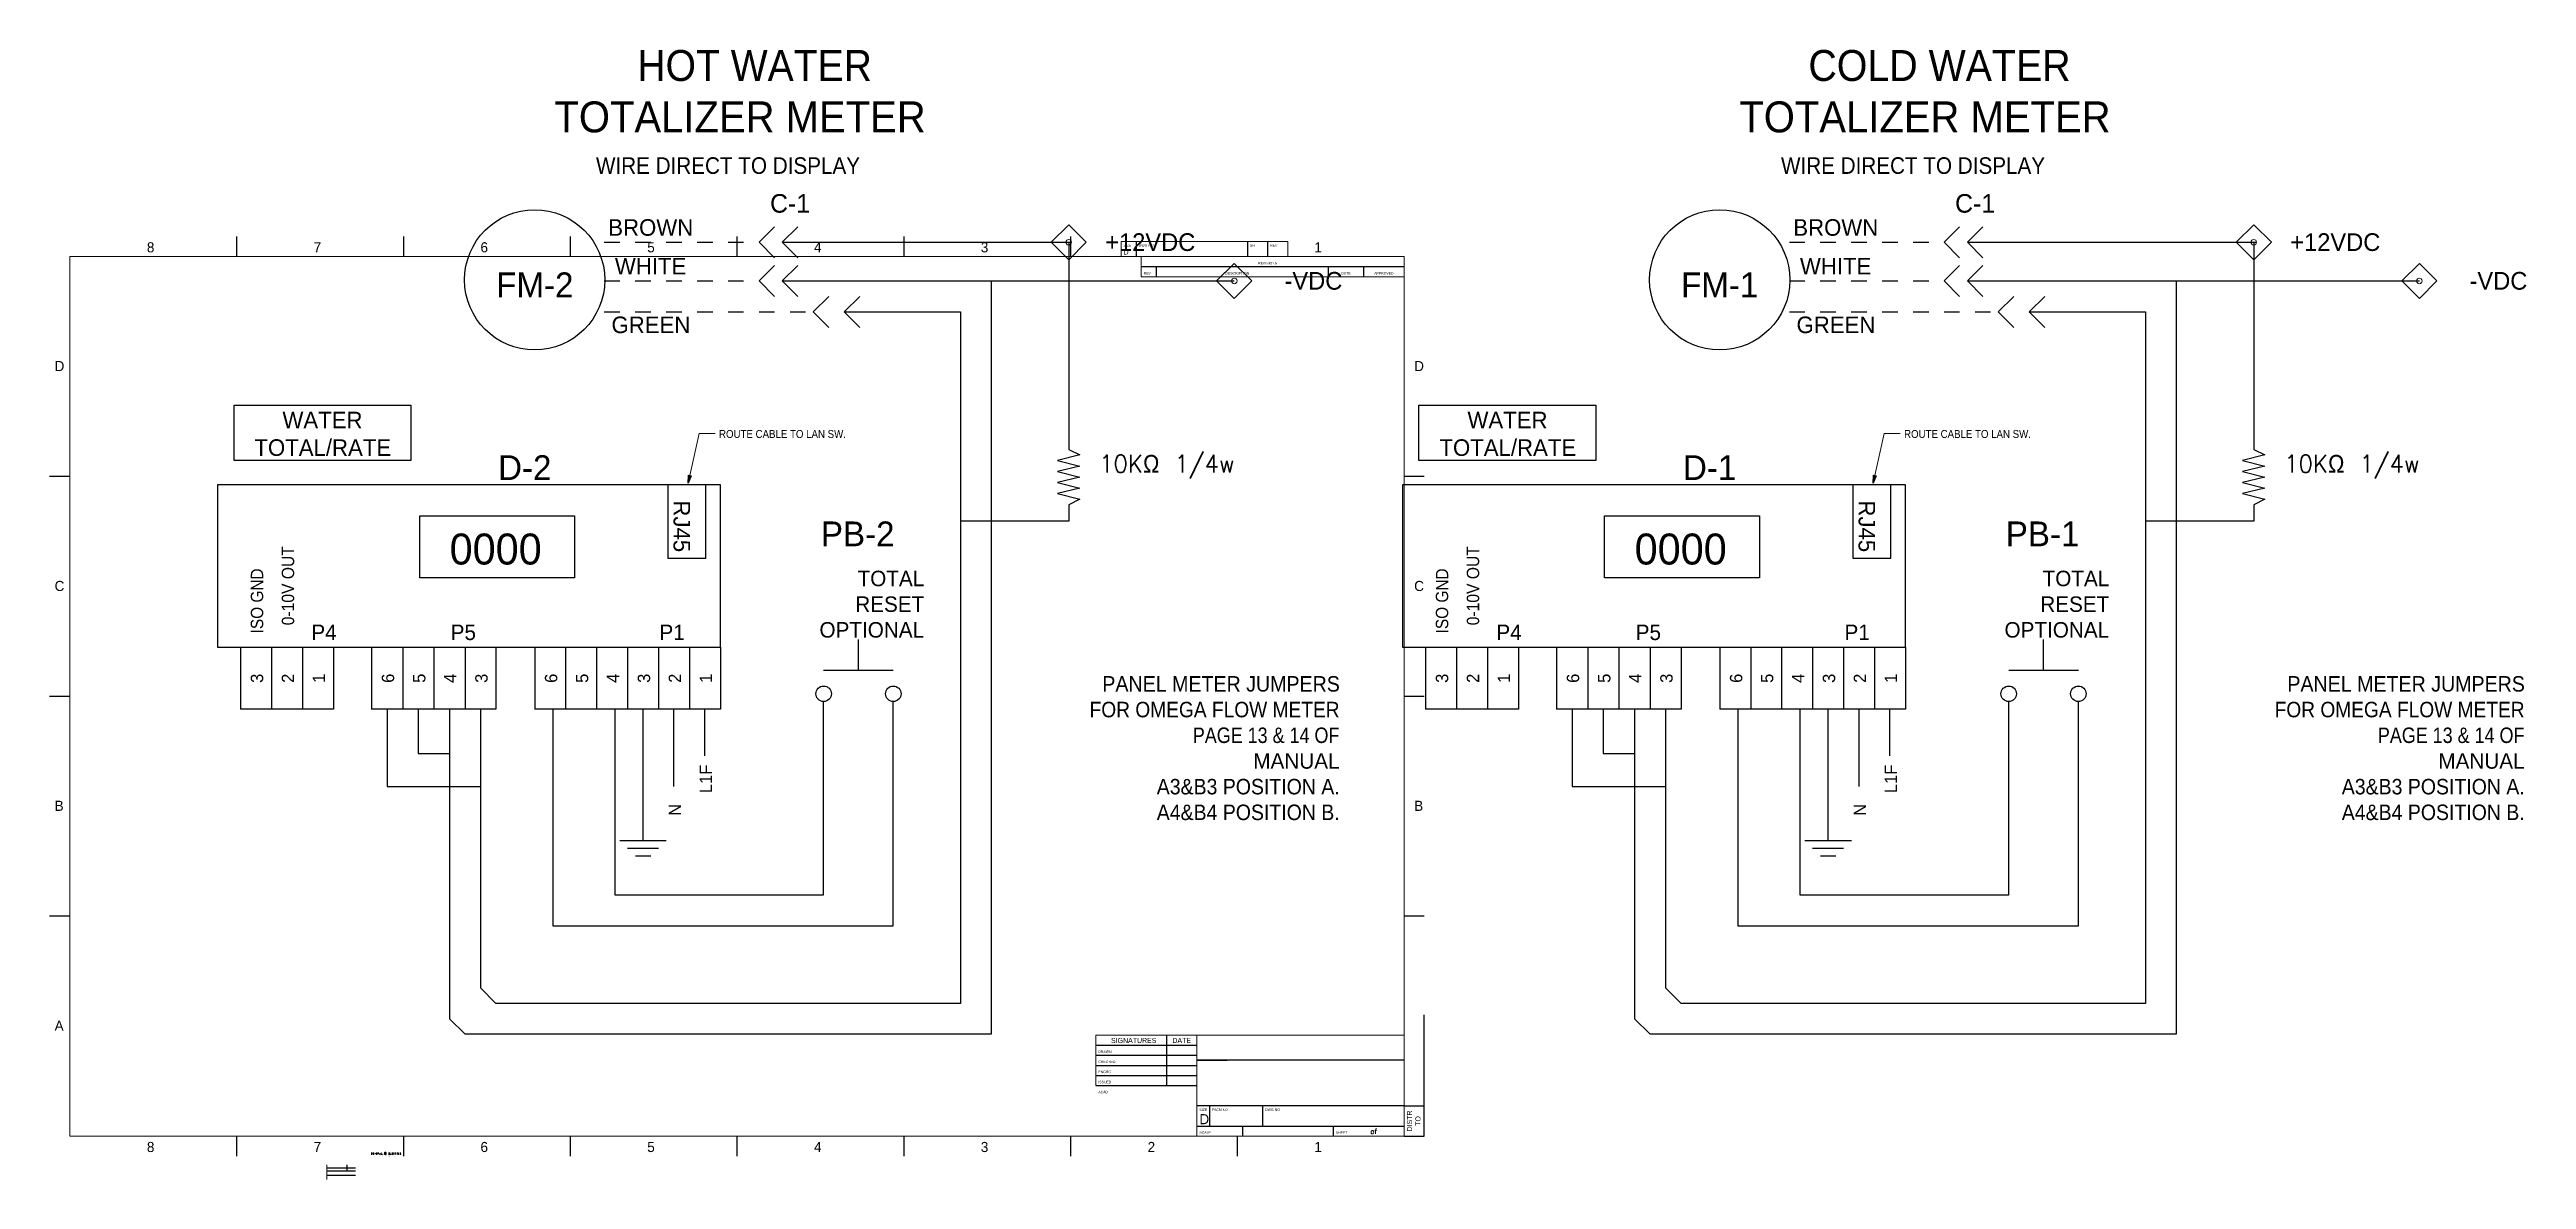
# Model space of a CAD drawing. Header units: inches. Extents: x 1 to 32.3, y 0.5 to 21.
# Drawn here: x 1.04 to 17.04, y 0.53 to 7.83 of the extents above; entities that cross this region are included whole.
import ezdxf

# ---------------------------------------------------------------- set-up
doc = ezdxf.new("R2010")
doc.units = ezdxf.units.IN
doc.header["$MEASUREMENT"] = 0
doc.linetypes.add('HIDDEN', pattern=[0.075, 0.05, -0.025])
for name, color, linetype in [('COMP', 3, 'Continuous'), ('DASH', 3, 'HIDDEN'), ('DEVICE', 3, 'Continuous'), ('ELEC', 1, 'Continuous'), ('HIDDEN', 3, 'HIDDEN'), ('SLD-0', 7, 'Continuous'), ('TERMINAL', 6, 'Continuous'), ('TEXT', 4, 'Continuous'), ('TLEBLK', 5, 'Continuous'), ('WIRE', 1, 'Continuous'), ('WIRE_BIG', 1, 'Continuous')]:
    doc.layers.add(name, color=color, linetype=linetype)
doc.styles.add('SLDTEXTSTYLE0', font='TXT')
doc.styles.add('SLDTEXTSTYLE1', font='TXT', dxfattribs={"width": 0.928571})
doc.styles.add('SLDTEXTSTYLE11', font='TXT', dxfattribs={"width": 0.944444})
doc.styles.add('SLDTEXTSTYLE12', font='TXT', dxfattribs={"width": 0.941176})
doc.styles.add('SLDTEXTSTYLE2', font='TXT', dxfattribs={"width": 0.916667})
doc.styles.add('SLDTEXTSTYLE25', font='TXT', dxfattribs={"width": 0.909091})
doc.styles.add('SLDTEXTSTYLE26', font='TXT', dxfattribs={"width": 0.95})
doc.styles.add('SLDTEXTSTYLE3', font='ROMANS')
doc.styles.add('SLDTEXTSTYLE59', font='TXT', dxfattribs={"width": 0.925})
doc.styles.add('SLDTEXTSTYLE62', font='TXT', dxfattribs={"width": 0.931818})
doc.styles.add('SLDTEXTSTYLE63', font='TXT', dxfattribs={"width": 0.966667})
doc.styles.add('SLDTEXTSTYLE64', font='TXT', dxfattribs={"width": 0.947368})
doc.styles.add('SLDTEXTSTYLE65', font='TXT', dxfattribs={"width": 0.866667})
doc.styles.add('SLDTEXTSTYLE66', font='TXT', dxfattribs={"width": 0.944444, "bigfont": 'bigfont'})

msp = doc.modelspace()

# ---------------------------------------------------------------- texts
at = {"layer": 'COMP', "char_height": 0.2, "attachment_point": 2, "style": 'SLDTEXTSTYLE0'}
for insert in [(3.919, 4.699), (11.575, 4.699)]:
    msp.add_mtext('0000', dxfattribs=dict(at, insert=insert))
at = {"layer": 'COMP', "char_height": 0.08, "attachment_point": 2, "rotation": 90}
for s, insert, style in [('0-10V OUT', (2.537, 4.362), 'SLDTEXTSTYLE11'), ('0-10V OUT', (10.193, 4.362), 'SLDTEXTSTYLE11'), ('ISO GND', (2.337, 4.264), 'SLDTEXTSTYLE1'), ('ISO GND', (9.993, 4.264), 'SLDTEXTSTYLE1'), ('3', (2.337, 3.764), 'SLDTEXTSTYLE0'), ('2', (2.537, 3.764), 'SLDTEXTSTYLE0'), ('1', (2.737, 3.764), 'SLDTEXTSTYLE0'), ('6', (3.183, 3.764), 'SLDTEXTSTYLE0'), ('5', (3.385, 3.764), 'SLDTEXTSTYLE0'), ('4', (3.585, 3.764), 'SLDTEXTSTYLE0'), ('3', (3.787, 3.764), 'SLDTEXTSTYLE0'), ('6', (4.237, 3.764), 'SLDTEXTSTYLE0'), ('5', (4.437, 3.764), 'SLDTEXTSTYLE0'), ('4', (4.637, 3.764), 'SLDTEXTSTYLE0'), ('3', (4.837, 3.764), 'SLDTEXTSTYLE0'), ('2', (5.037, 3.764), 'SLDTEXTSTYLE0'), ('1', (5.237, 3.764), 'SLDTEXTSTYLE0'), ('3', (9.993, 3.764), 'SLDTEXTSTYLE0'), ('2', (10.193, 3.764), 'SLDTEXTSTYLE0'), ('1', (10.393, 3.764), 'SLDTEXTSTYLE0'), ('6', (10.839, 3.764), 'SLDTEXTSTYLE0'), ('5', (11.041, 3.764), 'SLDTEXTSTYLE0'), ('4', (11.241, 3.764), 'SLDTEXTSTYLE0'), ('3', (11.443, 3.764), 'SLDTEXTSTYLE0'), ('6', (11.893, 3.764), 'SLDTEXTSTYLE0'), ('5', (12.093, 3.764), 'SLDTEXTSTYLE0'), ('4', (12.293, 3.764), 'SLDTEXTSTYLE0'), ('3', (12.493, 3.764), 'SLDTEXTSTYLE0'), ('2', (12.693, 3.764), 'SLDTEXTSTYLE0'), ('1', (12.893, 3.764), 'SLDTEXTSTYLE0')]:
    msp.add_mtext(s, dxfattribs=dict(at, insert=insert, style=style))
at = {"layer": 'DEVICE', "char_height": 0.1071, "attachment_point": 2, "rotation": 270, "style": 'SLDTEXTSTYLE0'}
for insert in [(5.175, 4.746), (12.831, 4.746)]:
    msp.add_mtext('RJ45', dxfattribs=dict(at, insert=insert))
at = {"layer": 'TEXT'}
for s, insert, char_height, attachment_point, style in [('WIRE DIRECT TO DISPLAY', (5.42, 7.13), 0.10714, 2, 'SLDTEXTSTYLE62'), ('WIRE DIRECT TO DISPLAY', (13.076, 7.13), 0.10714, 2, 'SLDTEXTSTYLE62'), ('C-1', (5.821, 6.892), 0.12, 2, 'SLDTEXTSTYLE0'), ('C-1', (13.477, 6.892), 0.12, 2, 'SLDTEXTSTYLE0'), ('BROWN', (4.921, 6.73), 0.1071, 2, 'SLDTEXTSTYLE0'), ('BROWN', (12.577, 6.73), 0.1071, 2, 'SLDTEXTSTYLE0'), ('+12VDC', (8.148, 6.639), 0.1143, 2, 'SLDTEXTSTYLE0'), ('+12VDC', (15.804, 6.639), 0.1143, 2, 'SLDTEXTSTYLE0'), ('WHITE', (4.92, 6.48), 0.1071, 2, 'SLDTEXTSTYLE0'), ('WHITE', (12.576, 6.48), 0.1071, 2, 'SLDTEXTSTYLE0'), ('FM-2', (4.172, 6.386), 0.16, 2, 'SLDTEXTSTYLE0'), ('-VDC', (9.202, 6.389), 0.1143, 2, 'SLDTEXTSTYLE0'), ('FM-1', (11.827, 6.386), 0.16, 2, 'SLDTEXTSTYLE0'), ('-VDC', (16.858, 6.389), 0.1143, 2, 'SLDTEXTSTYLE0'), ('GREEN', (4.922, 6.101), 0.1071, 2, 'SLDTEXTSTYLE0'), ('GREEN', (12.578, 6.101), 0.1071, 2, 'SLDTEXTSTYLE0'), ('ROUTE CABLE TO LAN SW.', (5.362, 5.368), 0.05143, 1, 'SLDTEXTSTYLE25'), ('ROUTE CABLE TO LAN SW.', (13.018, 5.368), 0.05143, 1, 'SLDTEXTSTYLE25'), ('D-2', (4.107, 5.205), 0.16, 2, 'SLDTEXTSTYLE0'), ('10KΩ 1/4w', (7.818, 5.207), 0.1143, 1, 'SLDTEXTSTYLE66'), ('D-1', (11.762, 5.205), 0.16, 2, 'SLDTEXTSTYLE0'), ('10KΩ 1/4w', (15.474, 5.207), 0.1143, 1, 'SLDTEXTSTYLE66'), ('PB-2', (6.258, 4.777), 0.16, 2, 'SLDTEXTSTYLE0'), ('PB-1', (13.913, 4.777), 0.16, 2, 'SLDTEXTSTYLE0'), ('P4', (2.81, 4.111), 0.1, 2, 'SLDTEXTSTYLE0'), ('P5', (3.71, 4.111), 0.1, 2, 'SLDTEXTSTYLE0'), ('P1', (5.059, 4.111), 0.1, 2, 'SLDTEXTSTYLE0'), ('P4', (10.466, 4.111), 0.1, 2, 'SLDTEXTSTYLE0'), ('P5', (11.366, 4.111), 0.1, 2, 'SLDTEXTSTYLE0'), ('P1', (12.715, 4.111), 0.1, 2, 'SLDTEXTSTYLE0')]:
    msp.add_mtext(s, dxfattribs=dict(at, insert=insert, char_height=char_height, attachment_point=attachment_point, style=style))
at = {"layer": 'TEXT', "char_height": 0.08, "attachment_point": 2, "rotation": 90, "style": 'SLDTEXTSTYLE0'}
for s, insert in [('L1F', (5.237, 3.114)), ('L1F', (12.893, 3.114)), ('N', (5.037, 2.914)), ('N', (12.693, 2.914))]:
    msp.add_mtext(s, dxfattribs=dict(at, insert=insert))

# ---------------------------------------------------------------- blocks, each defined once
blk = doc.blocks.new('CIR')
at = {"layer": 'TLEBLK'}
for centre, radius in [((0, 0), 1.56), ((0, 0), 1.5), ((-1.2, 0), 0.0509), ((-1.2, 0), 0.0625), ((-1.2, 0), 0.0447), ((0, 1.2), 0.0625), ((0, 1.2), 0.0509), ((0, 1.2), 0.0447), ((1.3, 0), 0.0625), ((1.3, 0), 0.0509), ((1.3, 0), 0.0447), ((0, -1.3), 0.0625), ((0, -1.3), 0.0509), ((0, -1.3), 0.0447)]:
    blk.add_circle(centre, radius, dxfattribs=at)
for centre, start, end in [((-1.1, 0.2), 153.43495, 243.43495), ((0.3, 1.1), 63.43495, 153.43495), ((1.1, -0.2), 333.43495, 63.43495), ((-0.2, -1.1), 243.43495, 333.43495)]:
    blk.add_arc(centre, 0.28, start, end, dxfattribs=at)
blk = doc.blocks.new('GELOGO')
at = {"layer": 'SLD-0', "color": 1, "linetype": 'Continuous', "lineweight": 15}
blk.add_line((26.62, 2.75), (26.62, 1.5), dxfattribs=at)
at = {"layer": 'TLEBLK', "linetype": 'Continuous'}
for p, q in [((26.62, 2.5), (29.12, 2.5)), ((26.62, 2.25), (29.12, 2.25)), ((28.38, 2.25), (28.38, 2.75)), ((26.62, 1.88), (29.12, 1.88))]:
    blk.add_line(p, q, dxfattribs=at)
at = {"layer": 'TLEBLK'}
for p, q in [((30.46, 3.8), (30.54, 3.8)), ((30.46, 3.7), (30.53, 3.7)), ((30.51, 3.75), (30.51, 3.73)), ((30.51, 3.73), (30.53, 3.73)), ((30.54, 3.8), (30.54, 3.81)), ((30.61, 3.8), (30.69, 3.8)), ((30.61, 3.76), (30.66, 3.76)), ((30.66, 3.74), (30.61, 3.74)), ((30.61, 3.7), (30.69, 3.7)), ((30.61, 3.69), (30.69, 3.69)), ((30.66, 3.76), (30.66, 3.74)), ((30.69, 3.8), (30.69, 3.81)), ((30.69, 3.7), (30.69, 3.69)), ((30.69, 3.69), (30.69, 3.7)), ((30.74, 3.81), (30.76, 3.81)), ((30.74, 3.69), (30.76, 3.69)), ((30.83, 3.81), (30.84, 3.81)), ((30.83, 3.69), (30.84, 3.69)), ((30.91, 3.8), (30.99, 3.8)), ((30.91, 3.76), (30.95, 3.76)), ((30.95, 3.74), (30.91, 3.74)), ((30.91, 3.7), (30.99, 3.7)), ((30.91, 3.69), (30.99, 3.69)), ((30.95, 3.76), (30.95, 3.74)), ((30.99, 3.8), (30.99, 3.81)), ((30.99, 3.69), (30.99, 3.7)), ((30.99, 3.7), (30.99, 3.69)), ((31.04, 3.69), (31.05, 3.69)), ((31.05, 3.8), (31.12, 3.8)), ((31.05, 3.77), (31.12, 3.77)), ((31.12, 3.69), (31.14, 3.69)), ((31.19, 3.69), (31.2, 3.69)), ((31.2, 3.74), (31.27, 3.74)), ((31.23, 3.81), (31.24, 3.81)), ((31.27, 3.69), (31.29, 3.69)), ((31.34, 3.81), (31.35, 3.81)), ((31.34, 3.7), (31.44, 3.7)), ((31.44, 3.7), (31.44, 3.69)), ((31.61, 3.81), (31.61, 3.8)), ((31.61, 3.81), (31.61, 3.81)), ((31.61, 3.8), (31.61, 3.79)), ((31.61, 3.8), (31.61, 3.8)), ((31.61, 3.79), (31.62, 3.79)), ((31.61, 3.79), (31.61, 3.79)), ((31.61, 3.79), (31.61, 3.79)), ((31.61, 3.79), (31.61, 3.79)), ((31.61, 3.79), (31.61, 3.79)), ((31.62, 3.79), (31.62, 3.78)), ((31.62, 3.78), (31.63, 3.78)), ((31.62, 3.78), (31.62, 3.78)), ((31.62, 3.78), (31.62, 3.78)), ((31.62, 3.78), (31.62, 3.78)), ((31.62, 3.78), (31.62, 3.78)), ((31.62, 3.78), (31.62, 3.78)), ((31.62, 3.71), (31.63, 3.71)), ((31.62, 3.71), (31.62, 3.71)), ((31.62, 3.71), (31.62, 3.71)), ((31.62, 3.7), (31.62, 3.71)), ((31.62, 3.7), (31.62, 3.7)), ((31.62, 3.7), (31.62, 3.7)), ((31.62, 3.7), (31.62, 3.7)), ((31.62, 3.7), (31.62, 3.7)), ((31.62, 3.7), (31.62, 3.7)), ((31.62, 3.69), (31.62, 3.7)), ((31.62, 3.69), (31.62, 3.69)), ((31.62, 3.69), (31.62, 3.69)), ((31.62, 3.69), (31.62, 3.69)), ((31.62, 3.67), (31.62, 3.69)), ((31.62, 3.67), (31.62, 3.67)), ((31.62, 3.66), (31.62, 3.67)), ((31.62, 3.66), (31.62, 3.66)), ((31.62, 3.66), (31.62, 3.66)), ((31.62, 3.66), (31.62, 3.66)), ((31.62, 3.66), (31.62, 3.66)), ((31.62, 3.66), (31.62, 3.66)), ((31.62, 3.66), (31.62, 3.66)), ((31.62, 3.66), (31.62, 3.66)), ((31.62, 3.65), (31.62, 3.66)), ((31.63, 3.65), (31.62, 3.65)), ((31.63, 3.81), (31.63, 3.8)), ((31.63, 3.81), (31.63, 3.81)), ((31.63, 3.81), (31.63, 3.81)), ((31.64, 3.81), (31.63, 3.81)), ((31.63, 3.8), (31.63, 3.78)), ((31.63, 3.8), (31.63, 3.8)), ((31.63, 3.78), (31.63, 3.77)), ((31.63, 3.78), (31.63, 3.78)), ((31.63, 3.78), (31.64, 3.78)), ((31.63, 3.78), (31.63, 3.78)), ((31.63, 3.77), (31.63, 3.76)), ((31.63, 3.77), (31.63, 3.77)), ((31.63, 3.76), (31.64, 3.76)), ((31.63, 3.73), (31.64, 3.73)), ((31.63, 3.73), (31.63, 3.73)), ((31.63, 3.72), (31.63, 3.73)), ((31.63, 3.72), (31.63, 3.72)), ((31.63, 3.72), (31.63, 3.72)), ((31.63, 3.72), (31.63, 3.72)), ((31.63, 3.72), (31.63, 3.72)), ((31.63, 3.72), (31.63, 3.72)), ((31.63, 3.72), (31.63, 3.72)), ((31.63, 3.72), (31.63, 3.72)), ((31.63, 3.71), (31.63, 3.72)), ((31.63, 3.71), (31.63, 3.71)), ((31.63, 3.71), (31.63, 3.71)), ((31.63, 3.66), (31.63, 3.65)), ((31.64, 3.66), (31.63, 3.66)), ((31.64, 3.84), (31.64, 3.83)), ((31.65, 3.84), (31.64, 3.84)), ((31.64, 3.83), (31.64, 3.82)), ((31.64, 3.83), (31.64, 3.83)), ((31.64, 3.83), (31.64, 3.83)), ((31.64, 3.83), (31.64, 3.83)), ((31.64, 3.83), (31.64, 3.83)), ((31.64, 3.83), (31.64, 3.83)), ((31.64, 3.83), (31.64, 3.83)), ((31.64, 3.83), (31.64, 3.83)), ((31.64, 3.82), (31.64, 3.81)), ((31.64, 3.82), (31.64, 3.82)), ((31.64, 3.82), (31.64, 3.82)), ((31.64, 3.82), (31.64, 3.82)), ((31.64, 3.79), (31.65, 3.79)), ((31.64, 3.79), (31.64, 3.79)), ((31.64, 3.79), (31.64, 3.79)), ((31.64, 3.78), (31.64, 3.79)), ((31.64, 3.78), (31.64, 3.78)), ((31.64, 3.78), (31.64, 3.78)), ((31.64, 3.78), (31.64, 3.78)), ((31.64, 3.78), (31.64, 3.78)), ((31.64, 3.76), (31.65, 3.76)), ((31.64, 3.76), (31.64, 3.76)), ((31.64, 3.76), (31.64, 3.76)), ((31.64, 3.76), (31.64, 3.76)), ((31.64, 3.74), (31.65, 3.74)), ((31.64, 3.74), (31.64, 3.74)), ((31.64, 3.74), (31.64, 3.74)), ((31.64, 3.74), (31.64, 3.74)), ((31.64, 3.74), (31.64, 3.74)), ((31.64, 3.73), (31.64, 3.74)), ((31.64, 3.73), (31.64, 3.73)), ((31.64, 3.73), (31.64, 3.73)), ((31.64, 3.73), (31.64, 3.73)), ((31.64, 3.73), (31.64, 3.73)), ((31.64, 3.73), (31.64, 3.73)), ((31.64, 3.73), (31.64, 3.73)), ((31.64, 3.73), (31.64, 3.73)), ((31.64, 3.66), (31.64, 3.66)), ((31.64, 3.66), (31.64, 3.66)), ((31.64, 3.66), (31.64, 3.66)), ((31.64, 3.66), (31.64, 3.66)), ((31.64, 3.66), (31.64, 3.66)), ((31.65, 3.66), (31.64, 3.66)), ((31.65, 3.85), (31.65, 3.84)), ((31.65, 3.85), (31.65, 3.85)), ((31.65, 3.85), (31.65, 3.85)), ((31.66, 3.85), (31.65, 3.85)), ((31.65, 3.84), (31.65, 3.84)), ((31.65, 3.84), (31.65, 3.84)), ((31.65, 3.84), (31.65, 3.84)), ((31.65, 3.84), (31.65, 3.84)), ((31.65, 3.84), (31.65, 3.84)), ((31.65, 3.84), (31.65, 3.84)), ((31.65, 3.8), (31.66, 3.8)), ((31.65, 3.8), (31.65, 3.8)), ((31.65, 3.8), (31.65, 3.8)), ((31.65, 3.8), (31.65, 3.8)), ((31.65, 3.8), (31.65, 3.8)), ((31.65, 3.79), (31.65, 3.8)), ((31.65, 3.79), (31.65, 3.79)), ((31.65, 3.79), (31.65, 3.79)), ((31.65, 3.79), (31.65, 3.79)), ((31.65, 3.79), (31.65, 3.79)), ((31.65, 3.76), (31.66, 3.76)), ((31.65, 3.76), (31.65, 3.76)), ((31.65, 3.75), (31.66, 3.75)), ((31.65, 3.74), (31.65, 3.75)), ((31.65, 3.74), (31.65, 3.74)), ((31.65, 3.74), (31.65, 3.74)), ((31.65, 3.74), (31.65, 3.74)), ((31.65, 3.74), (31.65, 3.74)), ((31.65, 3.68), (31.65, 3.67)), ((31.65, 3.68), (31.65, 3.68)), ((31.65, 3.68), (31.65, 3.68)), ((31.66, 3.68), (31.65, 3.68)), ((31.65, 3.67), (31.65, 3.66)), ((31.65, 3.67), (31.65, 3.67)), ((31.65, 3.67), (31.65, 3.67)), ((31.65, 3.67), (31.65, 3.67)), ((31.65, 3.67), (31.65, 3.67)), ((31.65, 3.67), (31.65, 3.67)), ((31.65, 3.66), (31.65, 3.66)), ((31.65, 3.66), (31.65, 3.66)), ((31.66, 3.85), (31.66, 3.85)), ((31.66, 3.85), (31.66, 3.85)), ((31.66, 3.84), (31.66, 3.85)), ((31.66, 3.84), (31.66, 3.84)), ((31.66, 3.84), (31.66, 3.84)), ((31.67, 3.84), (31.66, 3.84)), ((31.66, 3.82), (31.67, 3.82)), ((31.66, 3.82), (31.66, 3.82)), ((31.66, 3.82), (31.66, 3.82)), ((31.66, 3.81), (31.66, 3.82)), ((31.66, 3.81), (31.66, 3.81)), ((31.66, 3.81), (31.66, 3.81)), ((31.66, 3.81), (31.66, 3.81)), ((31.66, 3.81), (31.66, 3.81)), ((31.66, 3.81), (31.66, 3.81)), ((31.66, 3.81), (31.66, 3.81)), ((31.66, 3.81), (31.66, 3.81)), ((31.66, 3.8), (31.66, 3.81)), ((31.66, 3.8), (31.66, 3.8)), ((31.66, 3.8), (31.66, 3.8)), ((31.66, 3.8), (31.66, 3.8)), ((31.66, 3.8), (31.66, 3.8)), ((31.66, 3.8), (31.66, 3.8)), ((31.66, 3.8), (31.66, 3.8)), ((31.66, 3.77), (31.67, 3.77)), ((31.66, 3.77), (31.66, 3.77)), ((31.66, 3.77), (31.66, 3.77)), ((31.66, 3.76), (31.66, 3.77)), ((31.66, 3.76), (31.66, 3.75)), ((31.67, 3.76), (31.66, 3.76)), ((31.66, 3.76), (31.66, 3.76)), ((31.66, 3.76), (31.66, 3.76)), ((31.66, 3.75), (31.67, 3.75)), ((31.66, 3.75), (31.66, 3.75)), ((31.66, 3.75), (31.66, 3.75)), ((31.66, 3.75), (31.66, 3.75)), ((31.66, 3.75), (31.66, 3.75)), ((31.66, 3.75), (31.66, 3.75)), ((31.66, 3.75), (31.66, 3.74)), ((31.66, 3.74), (31.66, 3.72)), ((31.66, 3.72), (31.66, 3.71)), ((31.66, 3.72), (31.66, 3.72)), ((31.66, 3.71), (31.66, 3.7)), ((31.66, 3.71), (31.66, 3.71)), ((31.66, 3.7), (31.66, 3.69)), ((31.66, 3.7), (31.66, 3.7)), ((31.66, 3.69), (31.66, 3.68)), ((31.66, 3.69), (31.66, 3.69)), ((31.66, 3.69), (31.66, 3.69)), ((31.66, 3.69), (31.66, 3.69)), ((31.66, 3.69), (31.66, 3.69)), ((31.66, 3.68), (31.66, 3.68)), ((31.66, 3.68), (31.66, 3.68)), ((31.67, 3.82), (31.67, 3.84)), ((31.67, 3.79), (31.67, 3.78)), ((31.67, 3.79), (31.67, 3.79)), ((31.67, 3.79), (31.67, 3.79)), ((31.67, 3.78), (31.67, 3.79)), ((31.67, 3.78), (31.67, 3.77)), ((31.67, 3.78), (31.67, 3.78)), ((31.67, 3.78), (31.67, 3.78)), ((31.67, 3.78), (31.67, 3.78)), ((31.67, 3.78), (31.67, 3.78)), ((31.67, 3.78), (31.67, 3.78)), ((31.67, 3.78), (31.67, 3.78)), ((31.67, 3.78), (31.67, 3.78)), ((31.67, 3.78), (31.67, 3.78)), ((31.67, 3.78), (31.67, 3.78)), ((31.67, 3.77), (31.67, 3.78)), ((31.67, 3.77), (31.67, 3.76)), ((31.67, 3.77), (31.67, 3.77)), ((31.67, 3.77), (31.67, 3.77)), ((31.67, 3.77), (31.67, 3.77)), ((31.67, 3.77), (31.67, 3.77)), ((31.67, 3.76), (31.68, 3.76)), ((31.67, 3.76), (31.67, 3.76)), ((31.67, 3.76), (31.67, 3.76)), ((31.67, 3.76), (31.67, 3.76)), ((31.67, 3.76), (31.67, 3.76)), ((31.67, 3.75), (31.67, 3.76)), ((31.68, 3.77), (31.69, 3.77)), ((31.68, 3.77), (31.68, 3.77)), ((31.68, 3.77), (31.68, 3.77)), ((31.68, 3.76), (31.68, 3.77)), ((31.68, 3.76), (31.68, 3.76)), ((31.68, 3.76), (31.68, 3.76)), ((31.68, 3.76), (31.68, 3.76)), ((31.68, 3.76), (31.68, 3.76)), ((31.69, 3.78), (31.7, 3.78)), ((31.69, 3.78), (31.69, 3.78)), ((31.69, 3.78), (31.69, 3.78)), ((31.69, 3.78), (31.69, 3.78)), ((31.69, 3.77), (31.69, 3.78)), ((31.69, 3.77), (31.69, 3.77)), ((31.69, 3.77), (31.69, 3.77)), ((31.69, 3.77), (31.69, 3.77)), ((31.69, 3.77), (31.69, 3.77)), ((31.69, 3.72), (31.69, 3.71)), ((31.7, 3.72), (31.69, 3.72)), ((31.69, 3.71), (31.69, 3.7)), ((31.69, 3.71), (31.69, 3.71)), ((31.69, 3.7), (31.69, 3.69)), ((31.69, 3.7), (31.69, 3.7)), ((31.69, 3.69), (31.7, 3.69)), ((31.7, 3.79), (31.71, 3.79)), ((31.7, 3.79), (31.7, 3.79)), ((31.7, 3.79), (31.7, 3.79)), ((31.7, 3.78), (31.7, 3.79)), ((31.7, 3.78), (31.7, 3.78)), ((31.7, 3.78), (31.7, 3.78)), ((31.7, 3.78), (31.7, 3.78)), ((31.7, 3.78), (31.7, 3.78)), ((31.7, 3.78), (31.7, 3.78)), ((31.7, 3.75), (31.7, 3.74)), ((31.7, 3.75), (31.7, 3.75)), ((31.7, 3.75), (31.7, 3.75)), ((31.71, 3.75), (31.7, 3.75)), ((31.7, 3.74), (31.7, 3.73)), ((31.7, 3.74), (31.7, 3.74)), ((31.7, 3.74), (31.7, 3.74)), ((31.7, 3.74), (31.7, 3.74)), ((31.7, 3.73), (31.7, 3.72)), ((31.7, 3.73), (31.7, 3.73)), ((31.7, 3.73), (31.7, 3.73)), ((31.7, 3.73), (31.7, 3.73)), ((31.7, 3.69), (31.7, 3.68)), ((31.7, 3.69), (31.7, 3.69)), ((31.7, 3.69), (31.7, 3.69)), ((31.7, 3.68), (31.7, 3.67)), ((31.7, 3.68), (31.7, 3.68)), ((31.7, 3.68), (31.7, 3.68)), ((31.7, 3.68), (31.7, 3.68)), ((31.7, 3.68), (31.7, 3.68)), ((31.7, 3.68), (31.7, 3.68)), ((31.7, 3.68), (31.7, 3.68)), ((31.7, 3.67), (31.71, 3.67)), ((31.71, 3.83), (31.71, 3.82)), ((31.71, 3.83), (31.71, 3.83)), ((31.71, 3.83), (31.71, 3.83)), ((31.72, 3.83), (31.71, 3.83)), ((31.71, 3.82), (31.71, 3.8)), ((31.71, 3.82), (31.71, 3.82)), ((31.71, 3.82), (31.71, 3.82)), ((31.71, 3.82), (31.71, 3.82)), ((31.71, 3.8), (31.71, 3.79)), ((31.71, 3.8), (31.71, 3.8)), ((31.71, 3.8), (31.71, 3.8)), ((31.71, 3.8), (31.71, 3.8)), ((31.71, 3.8), (31.72, 3.8)), ((31.71, 3.8), (31.71, 3.8)), ((31.71, 3.8), (31.71, 3.8)), ((31.71, 3.8), (31.71, 3.8)), ((31.71, 3.79), (31.71, 3.8)), ((31.71, 3.79), (31.72, 3.78)), ((31.71, 3.79), (31.71, 3.79)), ((31.71, 3.79), (31.71, 3.79)), ((31.71, 3.79), (31.71, 3.79)), ((31.71, 3.79), (31.71, 3.79)), ((31.71, 3.79), (31.71, 3.79)), ((31.71, 3.79), (31.71, 3.79)), ((31.72, 3.77), (31.71, 3.76)), ((31.71, 3.76), (31.71, 3.75)), ((31.71, 3.76), (31.71, 3.76)), ((31.71, 3.76), (31.71, 3.76)), ((31.71, 3.76), (31.71, 3.76)), ((31.71, 3.76), (31.71, 3.76)), ((31.71, 3.76), (31.71, 3.76)), ((31.71, 3.76), (31.71, 3.76)), ((31.71, 3.76), (31.71, 3.76)), ((31.71, 3.67), (31.71, 3.66)), ((31.71, 3.67), (31.71, 3.67)), ((31.71, 3.67), (31.71, 3.67)), ((31.71, 3.67), (31.71, 3.67)), ((31.71, 3.67), (31.71, 3.67)), ((31.71, 3.67), (31.71, 3.67)), ((31.71, 3.67), (31.71, 3.67)), ((31.71, 3.66), (31.72, 3.66)), ((31.71, 3.66), (31.71, 3.66)), ((31.71, 3.66), (31.71, 3.66)), ((31.71, 3.66), (31.71, 3.66)), ((31.71, 3.66), (31.71, 3.66)), ((31.72, 3.85), (31.72, 3.84)), ((31.72, 3.85), (31.72, 3.85)), ((31.72, 3.85), (31.72, 3.85)), ((31.73, 3.85), (31.72, 3.85)), ((31.72, 3.84), (31.72, 3.83)), ((31.72, 3.84), (31.72, 3.84)), ((31.72, 3.84), (31.72, 3.84)), ((31.72, 3.84), (31.72, 3.84)), ((31.72, 3.84), (31.72, 3.84)), ((31.72, 3.84), (31.72, 3.84)), ((31.72, 3.84), (31.72, 3.84)), ((31.72, 3.83), (31.72, 3.83)), ((31.72, 3.81), (31.73, 3.81)), ((31.72, 3.81), (31.72, 3.81)), ((31.72, 3.81), (31.72, 3.81)), ((31.72, 3.8), (31.72, 3.81)), ((31.72, 3.8), (31.72, 3.8)), ((31.72, 3.78), (31.73, 3.78)), ((31.72, 3.78), (31.72, 3.78)), ((31.72, 3.78), (31.72, 3.78)), ((31.72, 3.78), (31.72, 3.78)), ((31.72, 3.78), (31.72, 3.78)), ((31.72, 3.78), (31.72, 3.78)), ((31.72, 3.77), (31.72, 3.77)), ((31.72, 3.77), (31.72, 3.77)), ((31.72, 3.77), (31.72, 3.77)), ((31.72, 3.77), (31.72, 3.77)), ((31.72, 3.77), (31.72, 3.77)), ((31.72, 3.77), (31.72, 3.77)), ((31.72, 3.77), (31.72, 3.77)), ((31.72, 3.77), (31.72, 3.77)), ((31.72, 3.77), (31.72, 3.77)), ((31.73, 3.77), (31.72, 3.77)), ((31.72, 3.73), (31.72, 3.72)), ((31.72, 3.73), (31.72, 3.73)), ((31.72, 3.73), (31.72, 3.73)), ((31.72, 3.73), (31.72, 3.73)), ((31.72, 3.73), (31.72, 3.73)), ((31.73, 3.73), (31.72, 3.73)), ((31.72, 3.72), (31.72, 3.71)), ((31.72, 3.72), (31.72, 3.72)), ((31.72, 3.71), (31.72, 3.7)), ((31.72, 3.71), (31.72, 3.71)), ((31.72, 3.71), (31.72, 3.71)), ((31.72, 3.71), (31.72, 3.71)), ((31.72, 3.7), (31.72, 3.69)), ((31.72, 3.7), (31.72, 3.7)), ((31.72, 3.7), (31.72, 3.7)), ((31.72, 3.7), (31.72, 3.7)), ((31.72, 3.7), (31.72, 3.7)), ((31.72, 3.7), (31.72, 3.7)), ((31.72, 3.69), (31.73, 3.69)), ((31.72, 3.66), (31.73, 3.66)), ((31.72, 3.66), (31.72, 3.66)), ((31.73, 3.85), (31.73, 3.85)), ((31.73, 3.85), (31.73, 3.85)), ((31.73, 3.83), (31.73, 3.85)), ((31.73, 3.83), (31.73, 3.83)), ((31.73, 3.83), (31.73, 3.83)), ((31.73, 3.83), (31.73, 3.83)), ((31.73, 3.82), (31.73, 3.83)), ((31.73, 3.82), (31.73, 3.82)), ((31.73, 3.82), (31.73, 3.82)), ((31.73, 3.82), (31.73, 3.82)), ((31.73, 3.81), (31.73, 3.82)), ((31.73, 3.81), (31.73, 3.81)), ((31.73, 3.81), (31.73, 3.81)), ((31.73, 3.78), (31.73, 3.77)), ((31.73, 3.78), (31.73, 3.78)), ((31.73, 3.77), (31.73, 3.78)), ((31.73, 3.78), (31.73, 3.77)), ((31.73, 3.77), (31.73, 3.77)), ((31.73, 3.77), (31.73, 3.77)), ((31.73, 3.74), (31.73, 3.73)), ((31.73, 3.74), (31.73, 3.74)), ((31.73, 3.74), (31.73, 3.74)), ((31.75, 3.74), (31.73, 3.74)), ((31.73, 3.73), (31.73, 3.73)), ((31.73, 3.73), (31.73, 3.73)), ((31.73, 3.7), (31.73, 3.7)), ((31.73, 3.69), (31.73, 3.7)), ((31.73, 3.66), (31.74, 3.66)), ((31.73, 3.66), (31.73, 3.66)), ((31.73, 3.66), (31.73, 3.66)), ((31.73, 3.66), (31.73, 3.66)), ((31.73, 3.66), (31.73, 3.66)), ((31.73, 3.66), (31.73, 3.66)), ((31.73, 3.66), (31.73, 3.66)), ((31.74, 3.67), (31.75, 3.67)), ((31.74, 3.66), (31.74, 3.67)), ((31.74, 3.66), (31.74, 3.66)), ((31.74, 3.66), (31.74, 3.66)), ((31.74, 3.66), (31.74, 3.66)), ((31.74, 3.66), (31.74, 3.66)), ((31.74, 3.66), (31.74, 3.66)), ((31.74, 3.66), (31.74, 3.66)), ((31.75, 3.74), (31.75, 3.74)), ((31.75, 3.74), (31.75, 3.74)), ((31.75, 3.73), (31.75, 3.74)), ((31.75, 3.73), (31.75, 3.73)), ((31.75, 3.73), (31.75, 3.73)), ((31.75, 3.73), (31.75, 3.73)), ((31.75, 3.73), (31.75, 3.73)), ((31.75, 3.73), (31.75, 3.73)), ((31.75, 3.73), (31.75, 3.73)), ((31.75, 3.73), (31.75, 3.73)), ((31.75, 3.72), (31.75, 3.73)), ((31.76, 3.72), (31.75, 3.72)), ((31.75, 3.69), (31.76, 3.69)), ((31.75, 3.69), (31.75, 3.69)), ((31.75, 3.69), (31.75, 3.69)), ((31.75, 3.68), (31.75, 3.69)), ((31.75, 3.68), (31.75, 3.68)), ((31.75, 3.68), (31.75, 3.68)), ((31.75, 3.68), (31.75, 3.68)), ((31.75, 3.68), (31.75, 3.68)), ((31.75, 3.68), (31.75, 3.68)), ((31.75, 3.67), (31.75, 3.68)), ((31.75, 3.67), (31.75, 3.67)), ((31.75, 3.67), (31.75, 3.67)), ((31.75, 3.67), (31.75, 3.67)), ((31.75, 3.67), (31.75, 3.67)), ((31.76, 3.72), (31.76, 3.72)), ((31.76, 3.72), (31.76, 3.72)), ((31.76, 3.7), (31.76, 3.72)), ((31.76, 3.7), (31.76, 3.7)), ((31.76, 3.69), (31.76, 3.7)), ((31.95, 3.8), (32.04, 3.8)), ((31.95, 3.76), (32, 3.76)), ((32, 3.74), (31.95, 3.74)), ((31.95, 3.7), (32.04, 3.7)), ((31.95, 3.69), (32.04, 3.69)), ((32, 3.76), (32, 3.74)), ((32.04, 3.8), (32.04, 3.81)), ((32.04, 3.7), (32.04, 3.69)), ((32.04, 3.69), (32.04, 3.7)), ((32.09, 3.81), (32.1, 3.81)), ((32.09, 3.7), (32.19, 3.7)), ((32.19, 3.7), (32.19, 3.69)), ((32.25, 3.8), (32.33, 3.8)), ((32.25, 3.76), (32.3, 3.76)), ((32.3, 3.74), (32.25, 3.74)), ((32.25, 3.7), (32.33, 3.7)), ((32.25, 3.69), (32.33, 3.69)), ((32.3, 3.76), (32.3, 3.74)), ((32.33, 3.8), (32.33, 3.81)), ((32.33, 3.69), (32.33, 3.7)), ((32.33, 3.7), (32.33, 3.69)), ((32.4, 3.8), (32.46, 3.8)), ((32.4, 3.7), (32.46, 3.7)), ((32.47, 3.79), (32.48, 3.79)), ((32.47, 3.71), (32.48, 3.71)), ((32.54, 3.81), (32.54, 3.8)), ((32.54, 3.8), (32.64, 3.8)), ((32.58, 3.69), (32.6, 3.69)), ((32.64, 3.8), (32.64, 3.81)), ((32.69, 3.69), (32.7, 3.69)), ((32.7, 3.8), (32.77, 3.8)), ((32.7, 3.77), (32.77, 3.77)), ((32.77, 3.69), (32.79, 3.69)), ((32.84, 3.81), (32.84, 3.8)), ((32.84, 3.8), (32.89, 3.8)), ((32.84, 3.7), (32.89, 3.7)), ((32.84, 3.69), (32.84, 3.7)), ((32.89, 3.8), (32.89, 3.81)), ((32.89, 3.7), (32.89, 3.69)), ((32.96, 3.8), (33.02, 3.8)), ((32.96, 3.7), (33.02, 3.7)), ((33.03, 3.79), (33.04, 3.79)), ((33.03, 3.71), (33.04, 3.71))]:
    blk.add_line(p, q, dxfattribs=at)
at = {"color": 7, "linetype": 'Continuous', "xscale": 0.02678571428571428, "yscale": 0.02678571428571428, "zscale": 0.02678571428571428}
blk.add_blockref('CIR', (31.69, 3.75), dxfattribs=at)
at = {"layer": 'TLEBLK', "style": 'SLDTEXTSTYLE0'}
for s, insert, char_height, attachment_point in [('G', (30.45, 3.8), 0.125, 1), ('G', (30.46, 3.8), 0.125, 1), ('E', (30.59, 3.8), 0.125, 1), ('E', (30.61, 3.8), 0.125, 1), ('N', (30.74, 3.8), 0.125, 1), ('N', (30.76, 3.8), 0.125, 1), ('E', (30.89, 3.8), 0.125, 1), ('E', (30.91, 3.8), 0.125, 1), ('R', (31.04, 3.8), 0.125, 1), ('R', (31.05, 3.8), 0.125, 1), ('A', (31.19, 3.8), 0.125, 1), ('A', (31.2, 3.8), 0.125, 1), ('DEPT', (31.5, 3.56), 0.0625, 3), ('L', (31.34, 3.8), 0.125, 1), ('L', (31.35, 3.8), 0.125, 1), ('LCTN', (31.88, 3.56), 0.0625, 1), ('E', (31.94, 3.8), 0.125, 1), ('E', (31.95, 3.8), 0.125, 1), ('L', (32.09, 3.8), 0.125, 1), ('L', (32.1, 3.8), 0.125, 1), ('E', (32.23, 3.8), 0.125, 1), ('E', (32.25, 3.8), 0.125, 1), ('C', (32.38, 3.8), 0.125, 1), ('C', (32.4, 3.8), 0.125, 1), ('T', (32.54, 3.8), 0.125, 1), ('T', (32.55, 3.8), 0.125, 1), ('R', (32.69, 3.8), 0.125, 1), ('R', (32.7, 3.8), 0.125, 1), ('I', (32.84, 3.8), 0.125, 1), ('I', (32.85, 3.8), 0.125, 1), ('C', (32.95, 3.8), 0.125, 1), ('C', (32.96, 3.8), 0.125, 1)]:
    blk.add_mtext(s, dxfattribs=dict(at, insert=insert, char_height=char_height, attachment_point=attachment_point))
blk = doc.blocks.new('DTIT')
at = {"layer": 'SLD-0', "color": 1, "linetype": 'Continuous', "lineweight": 15}
for p, q in [((0.75, 22.375), (33.75, 22.375)), ((0.75, 0.625), (0.75, 22.375)), ((33.75, 22.375), (33.75, 0.625)), ((33.75, 0.625), (0.75, 0.625))]:
    blk.add_line(p, q, dxfattribs=at)
at = {"layer": 'TLEBLK'}
for p, q in [((4.875, 22.875), (4.875, 22.375)), ((9, 22.875), (9, 22.375)), ((13.125, 22.875), (13.125, 22.375)), ((17.25, 22.875), (17.25, 22.375)), ((21.375, 22.875), (21.375, 22.375)), ((25.5, 22.875), (25.5, 22.375)), ((27.125, 22.75), (27.125, 22.375)), ((29.875, 22.75), (29.875, 22.375)), ((30.375, 22.75), (30.375, 22.375)), ((33.75, 22.125), (27.25, 22.125)), ((27.625, 21.875), (27.625, 22.125)), ((31.875, 22.125), (31.875, 21.875)), ((32.75, 22.125), (32.75, 21.875)), ((0.75, 16.938), (0.25, 16.938)), ((34.25, 16.938), (33.75, 16.938)), ((0.75, 11.5), (0.25, 11.5)), ((34.25, 11.5), (33.75, 11.5)), ((0.75, 6.062), (0.25, 6.062)), ((34.25, 6.062), (33.75, 6.062)), ((27.875, 3.125), (27.875, 1.875)), ((34.25, 0.625), (34.25, 3.625)), ((26.125, 2.875), (28.625, 2.875)), ((26.125, 2.625), (28.625, 2.625)), ((28.625, 2.5), (29.375, 2.5)), ((33.75, 2.5), (28.625, 2.5)), ((28.625, 2.5), (29.375, 2.5)), ((26.125, 2.375), (28.625, 2.375)), ((26.125, 2.125), (28.625, 2.125)), ((26.125, 1.875), (28.625, 1.875)), ((33.75, 1.375), (28.625, 1.375)), ((28.938, 1.375), (28.938, 0.875)), ((30.25, 1.375), (30.25, 0.875)), ((33.75, 1.375), (34.25, 1.375)), ((4.875, 0.625), (4.875, 0.125)), ((9, 0.625), (9, 0.125)), ((13.125, 0.625), (13.125, 0.125)), ((17.25, 0.625), (17.25, 0.125)), ((21.375, 0.625), (21.375, 0.125)), ((25.5, 0.625), (25.5, 0.125)), ((28.625, 0.875), (33.75, 0.875)), ((29.625, 0.625), (29.625, 0.125)), ((29.75, 0.875), (29.75, 0.625)), ((32, 0.875), (32, 0.625))]:
    blk.add_line(p, q, dxfattribs=at)
at = {"layer": 'TLEBLK', "color": 1, "lineweight": 15}
for p, q in [((26.75, 22.375), (26.75, 22.75)), ((26.75, 22.75), (30.875, 22.75)), ((30.875, 22.75), (30.875, 22.375)), ((27.25, 21.875), (27.25, 22.375)), ((33.75, 21.875), (27.25, 21.875)), ((26.125, 3.125), (26.125, 1.875)), ((33.75, 3.125), (26.125, 3.125)), ((28.625, 3.125), (28.625, 0.625))]:
    blk.add_line(p, q, dxfattribs=at)
at = {"layer": 'TLEBLK', "linetype": 'Continuous'}
blk.add_line((33.75, 0.625), (34.25, 0.625), dxfattribs=at)
at = {"color": 7, "linetype": 'Continuous', "xscale": 0.2857142857142857, "yscale": 0.2857142857142857, "zscale": 0.2857142857142857}
blk.add_blockref('GELOGO', (-0.5, -0.875), dxfattribs=at)
at = {"layer": 'TLEBLK'}
for s, insert, char_height, attachment_point, style in [('8', (2.75, 22.731), 0.25, 2, 'SLDTEXTSTYLE0'), ('7', (6.875, 22.731), 0.25, 2, 'SLDTEXTSTYLE0'), ('6', (11, 22.731), 0.25, 2, 'SLDTEXTSTYLE0'), ('5', (15.125, 22.731), 0.25, 2, 'SLDTEXTSTYLE0'), ('4', (19.25, 22.731), 0.25, 2, 'SLDTEXTSTYLE0'), ('3', (23.375, 22.731), 0.25, 2, 'SLDTEXTSTYLE0'), ('SIZE', (26.812, 22.683), 0.0625, 1, 'SLDTEXTSTYLE0'), ('DWG NO', (27.188, 22.683), 0.0625, 1, 'SLDTEXTSTYLE2'), ('SH', (29.938, 22.683), 0.0625, 1, 'SLDTEXTSTYLE0'), ('REV', (30.438, 22.683), 0.0625, 1, 'SLDTEXTSTYLE0'), ('1', (31.624, 22.731), 0.25, 2, 'SLDTEXTSTYLE0'), ('D', (26.812, 22.553), 0.125, 1, 'SLDTEXTSTYLE0'), ('REVISIONS', (30.374, 22.245), 0.0625, 2, 'SLDTEXTSTYLE0'), ('REV', (27.312, 21.995), 0.0625, 1, 'SLDTEXTSTYLE0'), ('DESCRIPTION', (29.625, 21.995), 0.0625, 2, 'SLDTEXTSTYLE0'), ('DATE', (32.313, 21.995), 0.0625, 2, 'SLDTEXTSTYLE0'), ('APPROVED', (33.25, 21.995), 0.0625, 2, 'SLDTEXTSTYLE0'), ('D', (0.375, 19.794), 0.25, 1, 'SLDTEXTSTYLE0'), ('D', (34, 19.794), 0.25, 1, 'SLDTEXTSTYLE0'), ('C', (0.375, 14.356), 0.25, 1, 'SLDTEXTSTYLE0'), ('C', (34, 14.356), 0.25, 1, 'SLDTEXTSTYLE0'), ('B', (0.375, 8.919), 0.25, 1, 'SLDTEXTSTYLE0'), ('B', (34, 8.919), 0.25, 1, 'SLDTEXTSTYLE0'), ('A', (0.375, 3.481), 0.25, 1, 'SLDTEXTSTYLE0'), ('CHECKED', (26.188, 2.495), 0.0625, 1, 'SLDTEXTSTYLE0'), ('DRAWN', (26.188, 2.745), 0.0625, 1, 'SLDTEXTSTYLE0'), ('SIGNATURES', (27.063, 3.053), 0.125, 2, 'SLDTEXTSTYLE0'), ('DATE', (28.25, 3.053), 0.125, 2, 'SLDTEXTSTYLE0'), ('ENGRG', (26.188, 2.245), 0.0625, 1, 'SLDTEXTSTYLE0'), ('ISSUED', (26.188, 1.995), 0.0625, 1, 'SLDTEXTSTYLE0'), ('ACAD', (26.188, 1.745), 0.0625, 1, 'SLDTEXTSTYLE0'), ('SIZE', (28.688, 1.308), 0.0625, 1, 'SLDTEXTSTYLE0'), ('FSCM NO', (29, 1.308), 0.0625, 1, 'SLDTEXTSTYLE1'), ('DWG NO', (30.312, 1.308), 0.0625, 1, 'SLDTEXTSTYLE2'), ('SCALE', (28.688, 0.745), 0.0625, 1, 'SLDTEXTSTYLE0'), ('D', (28.688, 1.169), 0.25, 1, 'SLDTEXTSTYLE0'), ('SHEET', (32.062, 0.745), 0.0625, 1, 'SLDTEXTSTYLE0'), ('of', (33, 0.803), 0.125, 2, 'SLDTEXTSTYLE3'), ('8', (2.75, 0.481), 0.25, 2, 'SLDTEXTSTYLE0'), ('7', (6.875, 0.481), 0.25, 2, 'SLDTEXTSTYLE0'), ('6', (11, 0.481), 0.25, 2, 'SLDTEXTSTYLE0'), ('5', (15.125, 0.481), 0.25, 2, 'SLDTEXTSTYLE0'), ('4', (19.25, 0.481), 0.25, 2, 'SLDTEXTSTYLE0'), ('3', (23.375, 0.481), 0.25, 2, 'SLDTEXTSTYLE0'), ('2', (27.5, 0.481), 0.25, 2, 'SLDTEXTSTYLE0'), ('1', (31.624, 0.481), 0.25, 2, 'SLDTEXTSTYLE0')]:
    blk.add_mtext(s, dxfattribs=dict(at, insert=insert, char_height=char_height, attachment_point=attachment_point, style=style))
at = {"layer": 'TLEBLK', "char_height": 0.125, "attachment_point": 2, "rotation": 90, "style": 'SLDTEXTSTYLE0'}
for s, insert in [('DISTR', (33.822, 1)), ('TO', (34.03, 1))]:
    blk.add_mtext(s, dxfattribs=dict(at, insert=insert))
blk = doc.blocks.new('DTIT2')
at = {"color": 7, "linetype": 'Continuous', "xscale": 0.5714285714285714, "yscale": 0.5714285714285714, "zscale": 0.5714285714285714}
blk.add_blockref('DTIT', (-0.375, 0), dxfattribs=at)
blk = doc.blocks.new('GND_0')
at = {"layer": 'WIRE_BIG'}
for p, q in [((17.05, 9.5), (17.05, 10.2)), ((17.575, 9.5), (16.525, 9.5)), ((17.4, 9.325), (16.7, 9.325)), ((17.225, 9.15), (16.875, 9.15))]:
    blk.add_line(p, q, dxfattribs=at)
blk = doc.blocks.new('RESISTOR')
at = {"layer": 'COMP'}
for p, q in [((-1, 0), (-0.625, 0)), ((-0.625, 0), (-0.5, 0.25)), ((-0.5, 0.25), (-0.375, -0.25)), ((-0.375, -0.25), (-0.25, 0.25)), ((-0.25, 0.25), (-0.125, -0.25)), ((-0.125, -0.25), (0, 0.25)), ((0, 0.25), (0.125, -0.25)), ((0.125, -0.25), (0.25, 0.25)), ((0.25, 0.25), (0.375, -0.25)), ((0.375, -0.25), (0.5, 0.25)), ((0.5, 0.25), (0.625, 0)), ((0.625, 0), (1, 0))]:
    blk.add_line(p, q, dxfattribs=at)
blk = doc.blocks.new('GND_1')
at = {"layer": 'WIRE_BIG'}
for p, q in [((43.846, 9.5), (43.846, 10.2)), ((44.371, 9.5), (43.321, 9.5)), ((44.196, 9.325), (43.496, 9.325)), ((44.021, 9.15), (43.671, 9.15))]:
    blk.add_line(p, q, dxfattribs=at)
blk = doc.blocks.new('SW_NOTE_17')
at = {"layer": 'TEXT', "color": 0, "char_height": 0.2, "attachment_point": 2}
for s, insert, style in [('HOT WATER', (1.17, 0.258), 'SLDTEXTSTYLE11'), ('TOTALIZER METER', (1.076, -0.074), 'SLDTEXTSTYLE63')]:
    blk.add_mtext(s, dxfattribs=dict(at, insert=insert, style=style))
blk = doc.blocks.new('SW_NOTE_18')
at = {"layer": 'TEXT', "color": 0, "char_height": 0.1, "attachment_point": 3, "style": 'SLDTEXTSTYLE0'}
for s, insert in [('TOTAL', (0.521, 0.129)), ('RESET', (0.521, -0.037)), ('OPTIONAL', (0.52, -0.203))]:
    blk.add_mtext(s, dxfattribs=dict(at, insert=insert))
blk = doc.blocks.new('SW_NOTE_19')
at = {"layer": 'COMP', "color": 0, "char_height": 0.1071, "attachment_point": 2, "style": 'SLDTEXTSTYLE0'}
for s, insert in [('WATER', (0.296, 0.138)), ('TOTAL/RATE', (0.298, -0.04))]:
    blk.add_mtext(s, dxfattribs=dict(at, insert=insert))
blk = doc.blocks.new('SW_NOTE_20')
at = {"layer": 'TEXT', "color": 0, "char_height": 0.1, "attachment_point": 3}
for s, insert, style in [('PANEL METER JUMPERS', (1.979, 0.129), 'SLDTEXTSTYLE64'), ('FOR OMEGA FLOW METER', (1.977, -0.037), 'SLDTEXTSTYLE59'), ('PAGE 13 & 14 OF', (1.976, -0.203), 'SLDTEXTSTYLE65'), ('MANUAL', (1.977, -0.369), 'SLDTEXTSTYLE0'), ('A3&B3 POSITION A.', (1.978, -0.535), 'SLDTEXTSTYLE12'), ('A4&B4 POSITION B.', (1.978, -0.701), 'SLDTEXTSTYLE12')]:
    blk.add_mtext(s, dxfattribs=dict(at, insert=insert, style=style))
blk = doc.blocks.new('SW_NOTE_21')
at = {"layer": 'TEXT', "color": 0, "char_height": 0.2, "attachment_point": 2}
for s, insert, style in [('COLD WATER', (1.274, 0.258), 'SLDTEXTSTYLE26'), ('TOTALIZER METER', (1.18, -0.074), 'SLDTEXTSTYLE63')]:
    blk.add_mtext(s, dxfattribs=dict(at, insert=insert, style=style))
blk = doc.blocks.new('SW_NOTE_22')
at = {"layer": 'TEXT', "color": 0, "char_height": 0.1, "attachment_point": 3, "style": 'SLDTEXTSTYLE0'}
for s, insert in [('TOTAL', (0.521, 0.129)), ('RESET', (0.521, -0.037)), ('OPTIONAL', (0.52, -0.203))]:
    blk.add_mtext(s, dxfattribs=dict(at, insert=insert))
blk = doc.blocks.new('SW_NOTE_23')
at = {"layer": 'COMP', "color": 0, "char_height": 0.1071, "attachment_point": 2, "style": 'SLDTEXTSTYLE0'}
for s, insert in [('WATER', (0.296, 0.138)), ('TOTAL/RATE', (0.298, -0.04))]:
    blk.add_mtext(s, dxfattribs=dict(at, insert=insert))
blk = doc.blocks.new('SW_NOTE_24')
at = {"layer": 'TEXT', "color": 0, "char_height": 0.1, "attachment_point": 3}
for s, insert, style in [('PANEL METER JUMPERS', (1.979, 0.129), 'SLDTEXTSTYLE64'), ('FOR OMEGA FLOW METER', (1.977, -0.037), 'SLDTEXTSTYLE59'), ('PAGE 13 & 14 OF', (1.976, -0.203), 'SLDTEXTSTYLE65'), ('MANUAL', (1.977, -0.369), 'SLDTEXTSTYLE0'), ('A3&B3 POSITION A.', (1.978, -0.535), 'SLDTEXTSTYLE12'), ('A4&B4 POSITION B.', (1.978, -0.701), 'SLDTEXTSTYLE12')]:
    blk.add_mtext(s, dxfattribs=dict(at, insert=insert, style=style))

# ---------------------------------------------------------------- hatches: boundary and pattern name
at = {"layer": 'TEXT'}
for points in [[(5.165, 5.077), (5.182, 5.073), (5.162, 5.025)], [(12.821, 5.077), (12.838, 5.073), (12.818, 5.025)]]:
    msp.add_hatch(color=256, dxfattribs=at).paths.add_polyline_path(points, flags=0)

# ---------------------------------------------------------------- linework, layer by layer
at = {"layer": 'COMP'}
for p, q in [((2.229, 5.529), (3.371, 5.529)), ((2.229, 5.171), (2.229, 5.529)), ((3.371, 5.529), (3.371, 5.171)), ((9.884, 5.529), (11.027, 5.529)), ((9.884, 5.171), (9.884, 5.529)), ((11.027, 5.529), (11.027, 5.171)), ((3.371, 5.171), (2.229, 5.171)), ((11.027, 5.171), (9.884, 5.171)), ((2.121, 5.014), (2.121, 3.964)), ((5.371, 5.014), (2.121, 5.014)), ((5.371, 3.964), (5.371, 5.014)), ((9.777, 5.014), (9.777, 3.964)), ((13.027, 5.014), (9.777, 5.014)), ((13.027, 3.964), (13.027, 5.014)), ((3.428, 4.814), (4.428, 4.814)), ((3.428, 4.414), (3.428, 4.814)), ((4.428, 4.814), (4.428, 4.414)), ((11.083, 4.814), (12.083, 4.814)), ((11.083, 4.414), (11.083, 4.814)), ((12.083, 4.814), (12.083, 4.414)), ((4.428, 4.414), (3.428, 4.414)), ((12.083, 4.414), (11.083, 4.414)), ((2.121, 3.964), (5.371, 3.964)), ((2.271, 3.964), (2.271, 3.564)), ((2.471, 3.964), (2.471, 3.564)), ((2.671, 3.964), (2.671, 3.564)), ((2.871, 3.964), (2.871, 3.564)), ((3.117, 3.964), (3.117, 3.564)), ((3.319, 3.964), (3.319, 3.564)), ((3.519, 3.964), (3.519, 3.564)), ((3.519, 3.964), (3.519, 3.564)), ((3.721, 3.964), (3.721, 3.564)), ((3.921, 3.964), (3.921, 3.564)), ((4.171, 3.964), (4.171, 3.564)), ((4.371, 3.964), (4.371, 3.564)), ((4.571, 3.964), (4.571, 3.564)), ((4.771, 3.964), (4.771, 3.564)), ((4.971, 3.964), (4.971, 3.564)), ((5.171, 3.964), (5.171, 3.564)), ((5.371, 3.964), (5.371, 3.564)), ((9.777, 3.964), (13.027, 3.964)), ((9.927, 3.964), (9.927, 3.564)), ((10.127, 3.964), (10.127, 3.564)), ((10.327, 3.964), (10.327, 3.564)), ((10.527, 3.964), (10.527, 3.564)), ((10.773, 3.964), (10.773, 3.564)), ((10.975, 3.964), (10.975, 3.564)), ((11.175, 3.964), (11.175, 3.564)), ((11.175, 3.964), (11.175, 3.564)), ((11.377, 3.964), (11.377, 3.564)), ((11.577, 3.964), (11.577, 3.564)), ((11.827, 3.964), (11.827, 3.564)), ((12.027, 3.964), (12.027, 3.564)), ((12.227, 3.964), (12.227, 3.564)), ((12.427, 3.964), (12.427, 3.564)), ((12.627, 3.964), (12.627, 3.564)), ((12.827, 3.964), (12.827, 3.564)), ((13.027, 3.964), (13.027, 3.564)), ((2.471, 3.564), (2.271, 3.564)), ((2.671, 3.564), (2.471, 3.564)), ((2.871, 3.564), (2.671, 3.564)), ((3.317, 3.564), (3.117, 3.564)), ((3.519, 3.564), (3.319, 3.564)), ((3.719, 3.564), (3.519, 3.564)), ((3.921, 3.564), (3.721, 3.564)), ((4.371, 3.564), (4.171, 3.564)), ((4.571, 3.564), (4.371, 3.564)), ((4.771, 3.564), (4.571, 3.564)), ((4.971, 3.564), (4.771, 3.564)), ((5.171, 3.564), (4.971, 3.564)), ((5.371, 3.564), (5.171, 3.564)), ((10.127, 3.564), (9.927, 3.564)), ((10.327, 3.564), (10.127, 3.564)), ((10.527, 3.564), (10.327, 3.564)), ((10.973, 3.564), (10.773, 3.564)), ((11.175, 3.564), (10.975, 3.564)), ((11.375, 3.564), (11.175, 3.564)), ((11.577, 3.564), (11.377, 3.564)), ((12.027, 3.564), (11.827, 3.564)), ((12.227, 3.564), (12.027, 3.564)), ((12.427, 3.564), (12.227, 3.564)), ((12.627, 3.564), (12.427, 3.564)), ((12.827, 3.564), (12.627, 3.564)), ((13.027, 3.564), (12.827, 3.564))]:
    msp.add_line(p, q, dxfattribs=at)
at = {"layer": 'COMP', "linetype": 'Continuous', "lineweight": 30}
for p, q in [((6.263, 3.814), (6.263, 4.014)), ((13.919, 3.814), (13.919, 4.014)), ((6.488, 3.814), (6.038, 3.814)), ((14.144, 3.814), (13.694, 3.814))]:
    msp.add_line(p, q, dxfattribs=at)
at = {"layer": 'COMP'}
for centre in [(4.171, 6.338), (11.827, 6.338)]:
    msp.add_circle(centre, 0.453, dxfattribs=at)
at = {"layer": 'COMP', "linetype": 'Continuous', "lineweight": 30}
for centre in [(6.038, 3.664), (6.488, 3.664), (13.694, 3.664), (14.144, 3.664)]:
    msp.add_circle(centre, 0.05, dxfattribs=at)
at = {"layer": 'DASH', "linetype": 'Continuous'}
for p, q in [((5.621, 6.581), (5.721, 6.681)), ((5.621, 6.581), (5.721, 6.481)), ((5.771, 6.581), (5.871, 6.681)), ((5.771, 6.581), (5.871, 6.481)), ((13.277, 6.581), (13.377, 6.681)), ((13.277, 6.581), (13.377, 6.481)), ((13.427, 6.581), (13.527, 6.681)), ((13.427, 6.581), (13.527, 6.481)), ((5.621, 6.331), (5.721, 6.431)), ((5.771, 6.331), (5.871, 6.431)), ((13.277, 6.331), (13.377, 6.431)), ((13.427, 6.331), (13.527, 6.431)), ((5.621, 6.331), (5.721, 6.231)), ((5.771, 6.331), (5.871, 6.231)), ((13.277, 6.331), (13.377, 6.231)), ((13.427, 6.331), (13.527, 6.231)), ((5.971, 6.131), (6.071, 6.231)), ((5.971, 6.131), (6.071, 6.031)), ((6.171, 6.131), (6.271, 6.231)), ((6.171, 6.131), (6.271, 6.031)), ((13.627, 6.131), (13.727, 6.231)), ((13.627, 6.131), (13.727, 6.031)), ((13.827, 6.131), (13.927, 6.231)), ((13.827, 6.131), (13.927, 6.031))]:
    msp.add_line(p, q, dxfattribs=at)
at = {"layer": 'DEVICE', "linetype": 'Continuous', "lineweight": 30}
for p, q in [((5.032, 5.01), (5.032, 4.541)), ((5.277, 4.541), (5.277, 5.014)), ((12.688, 5.01), (12.688, 4.541)), ((12.933, 4.541), (12.933, 5.014)), ((5.032, 4.541), (5.277, 4.541)), ((12.688, 4.541), (12.933, 4.541))]:
    msp.add_line(p, q, dxfattribs=at)
at = {"layer": 'ELEC'}
for p, q in [((5.771, 6.581), (7.336, 6.581)), ((13.427, 6.581), (14.992, 6.581)), ((5.771, 6.331), (7.121, 6.331)), ((7.121, 6.331), (7.121, 1.464)), ((13.427, 6.331), (14.777, 6.331)), ((14.777, 6.331), (14.777, 1.464)), ((6.171, 6.131), (6.921, 6.131)), ((6.921, 6.131), (6.921, 1.664)), ((13.827, 6.131), (14.577, 6.131)), ((14.577, 6.131), (14.577, 1.664)), ((6.921, 1.664), (3.921, 1.664)), ((14.577, 1.664), (11.577, 1.664)), ((7.121, 1.464), (3.721, 1.464)), ((14.777, 1.464), (11.377, 1.464))]:
    msp.add_line(p, q, dxfattribs=at)
at = {"layer": 'ELEC', "linetype": 'Continuous', "lineweight": 30}
for p, q in [((3.621, 3.564), (3.621, 1.564)), ((3.821, 3.564), (3.821, 1.764)), ((11.277, 3.564), (11.277, 1.564)), ((11.477, 3.564), (11.477, 1.764)), ((3.921, 1.664), (3.821, 1.764)), ((11.577, 1.664), (11.477, 1.764)), ((3.721, 1.464), (3.621, 1.564)), ((11.377, 1.464), (11.277, 1.564))]:
    msp.add_line(p, q, dxfattribs=at)
at = {"layer": 'HIDDEN'}
for p, q in [((4.621, 6.581), (5.621, 6.581)), ((12.277, 6.581), (13.277, 6.581)), ((4.621, 6.331), (5.621, 6.331)), ((12.277, 6.331), (13.277, 6.331)), ((4.621, 6.131), (5.971, 6.131)), ((12.277, 6.131), (13.627, 6.131))]:
    msp.add_line(p, q, dxfattribs=at)
at = {"layer": 'TERMINAL'}
for p, q in [((7.508, 6.581), (7.621, 6.694)), ((7.621, 6.467), (7.508, 6.581)), ((7.621, 6.694), (7.735, 6.581)), ((7.735, 6.581), (7.621, 6.467)), ((15.164, 6.581), (15.277, 6.694)), ((15.277, 6.467), (15.164, 6.581)), ((15.277, 6.694), (15.391, 6.581)), ((15.391, 6.581), (15.277, 6.467)), ((8.577, 6.331), (8.691, 6.444)), ((8.691, 6.444), (8.805, 6.331)), ((16.233, 6.331), (16.347, 6.444)), ((16.347, 6.444), (16.461, 6.331)), ((8.691, 6.217), (8.577, 6.331)), ((8.805, 6.331), (8.691, 6.217)), ((16.347, 6.217), (16.233, 6.331)), ((16.461, 6.331), (16.347, 6.217))]:
    msp.add_line(p, q, dxfattribs=at)
at = {"layer": 'TERMINAL', "lineweight": 0}
for centre in [(7.621, 6.581), (15.277, 6.581), (8.691, 6.331), (16.347, 6.331)]:
    msp.add_circle(centre, 0.0178, dxfattribs=at)
at = {"layer": 'TEXT', "linetype": 'Continuous', "lineweight": 0}
for p, q in [((5.173, 5.075), (5.234, 5.346)), ((5.234, 5.346), (5.337, 5.346)), ((12.829, 5.075), (12.89, 5.346)), ((12.89, 5.346), (12.992, 5.346))]:
    msp.add_line(p, q, dxfattribs=at)
at = {"layer": 'TEXT'}
for p, q in [((5.162, 5.025), (5.165, 5.077)), ((5.182, 5.073), (5.162, 5.025)), ((5.165, 5.077), (5.182, 5.073)), ((12.818, 5.025), (12.821, 5.077)), ((12.838, 5.073), (12.818, 5.025)), ((12.821, 5.077), (12.838, 5.073))]:
    msp.add_line(p, q, dxfattribs=at)
at = {"layer": 'WIRE'}
for p, q in [((7.336, 6.581), (7.638, 6.581)), ((7.621, 6.581), (7.621, 5.243)), ((14.992, 6.581), (15.293, 6.581)), ((15.277, 6.581), (15.277, 5.243)), ((7.121, 6.331), (8.691, 6.331)), ((14.777, 6.331), (16.347, 6.331)), ((7.621, 4.779), (6.923, 4.779)), ((15.277, 4.779), (14.579, 4.779)), ((3.217, 3.564), (3.217, 3.064)), ((3.419, 3.564), (3.419, 3.279)), ((10.873, 3.564), (10.873, 3.064)), ((11.075, 3.564), (11.075, 3.279)), ((3.419, 3.279), (3.621, 3.279)), ((11.075, 3.279), (11.277, 3.279)), ((3.217, 3.064), (3.821, 3.064)), ((10.873, 3.064), (11.477, 3.064))]:
    msp.add_line(p, q, dxfattribs=at)
at = {"layer": 'WIRE', "linetype": 'Continuous', "lineweight": 30}
for p, q in [((4.288, 3.564), (4.288, 2.164)), ((4.688, 3.564), (4.688, 2.364)), ((6.038, 2.364), (6.038, 3.614)), ((6.488, 2.164), (6.488, 3.614)), ((11.944, 3.564), (11.944, 2.164)), ((12.344, 3.564), (12.344, 2.364)), ((13.694, 2.364), (13.694, 3.614)), ((14.144, 2.164), (14.144, 3.614)), ((4.688, 2.364), (6.038, 2.364)), ((12.344, 2.364), (13.694, 2.364)), ((4.288, 2.164), (6.488, 2.164)), ((11.944, 2.164), (14.144, 2.164))]:
    msp.add_line(p, q, dxfattribs=at)
at = {"layer": 'WIRE_BIG'}
for p, q in [((4.871, 2.914), (4.871, 3.564)), ((5.071, 3.064), (5.071, 3.564)), ((5.271, 3.264), (5.271, 3.564)), ((12.527, 2.914), (12.527, 3.564)), ((12.727, 3.064), (12.727, 3.564)), ((12.927, 3.264), (12.927, 3.564))]:
    msp.add_line(p, q, dxfattribs=at)

# ---------------------------------------------------------------- block references
at = {"color": 7, "linetype": 'Continuous'}
for name, p, xscale, yscale, zscale in [('DTIT2', (1.143, 0.643), 0.4571428571428571, 0.4571428571428571, 0.4571428571428571), ('GND_0', (0, 0), 0.2857142857142857, 0.2857142857142857, 0.2857142857142857), ('GND_1', (0, 0), 0.2857142857142857, 0.2857142857142857, 0.2857142857142857)]:
    msp.add_blockref(name, p, dxfattribs=dict(at, xscale=xscale, yscale=yscale, zscale=zscale))
at = {"color": 7, "linetype": 'Continuous', "xscale": 0.2857142857142857, "yscale": 0.2857142857142857, "zscale": 0.2857142857142857, "rotation": 270}
for p in [(7.621, 5.064), (15.277, 5.064)]:
    msp.add_blockref('RESISTOR', p, dxfattribs=at)
at = {"layer": 'COMP'}
for name, p in [('SW_NOTE_19', (2.504, 5.348)), ('SW_NOTE_23', (10.16, 5.348))]:
    msp.add_blockref(name, p, dxfattribs=at)
at = {"layer": 'TEXT'}
for name, p in [('SW_NOTE_17', (4.422, 7.565)), ('SW_NOTE_21', (11.973, 7.565)), ('SW_NOTE_18', (6.167, 4.33)), ('SW_NOTE_22', (13.823, 4.33)), ('SW_NOTE_20', (7.394, 3.649)), ('SW_NOTE_24', (15.05, 3.649))]:
    msp.add_blockref(name, p, dxfattribs=at)

msp.set_redraw_order([(e.dxf.handle, doc.entitydb.next_handle()) for e in msp.query("TEXT MTEXT ATTDEF DIMENSION ARC_DIMENSION")])  # texts and dimensions are drawn at this point

doc.saveas('drawing.dxf')
